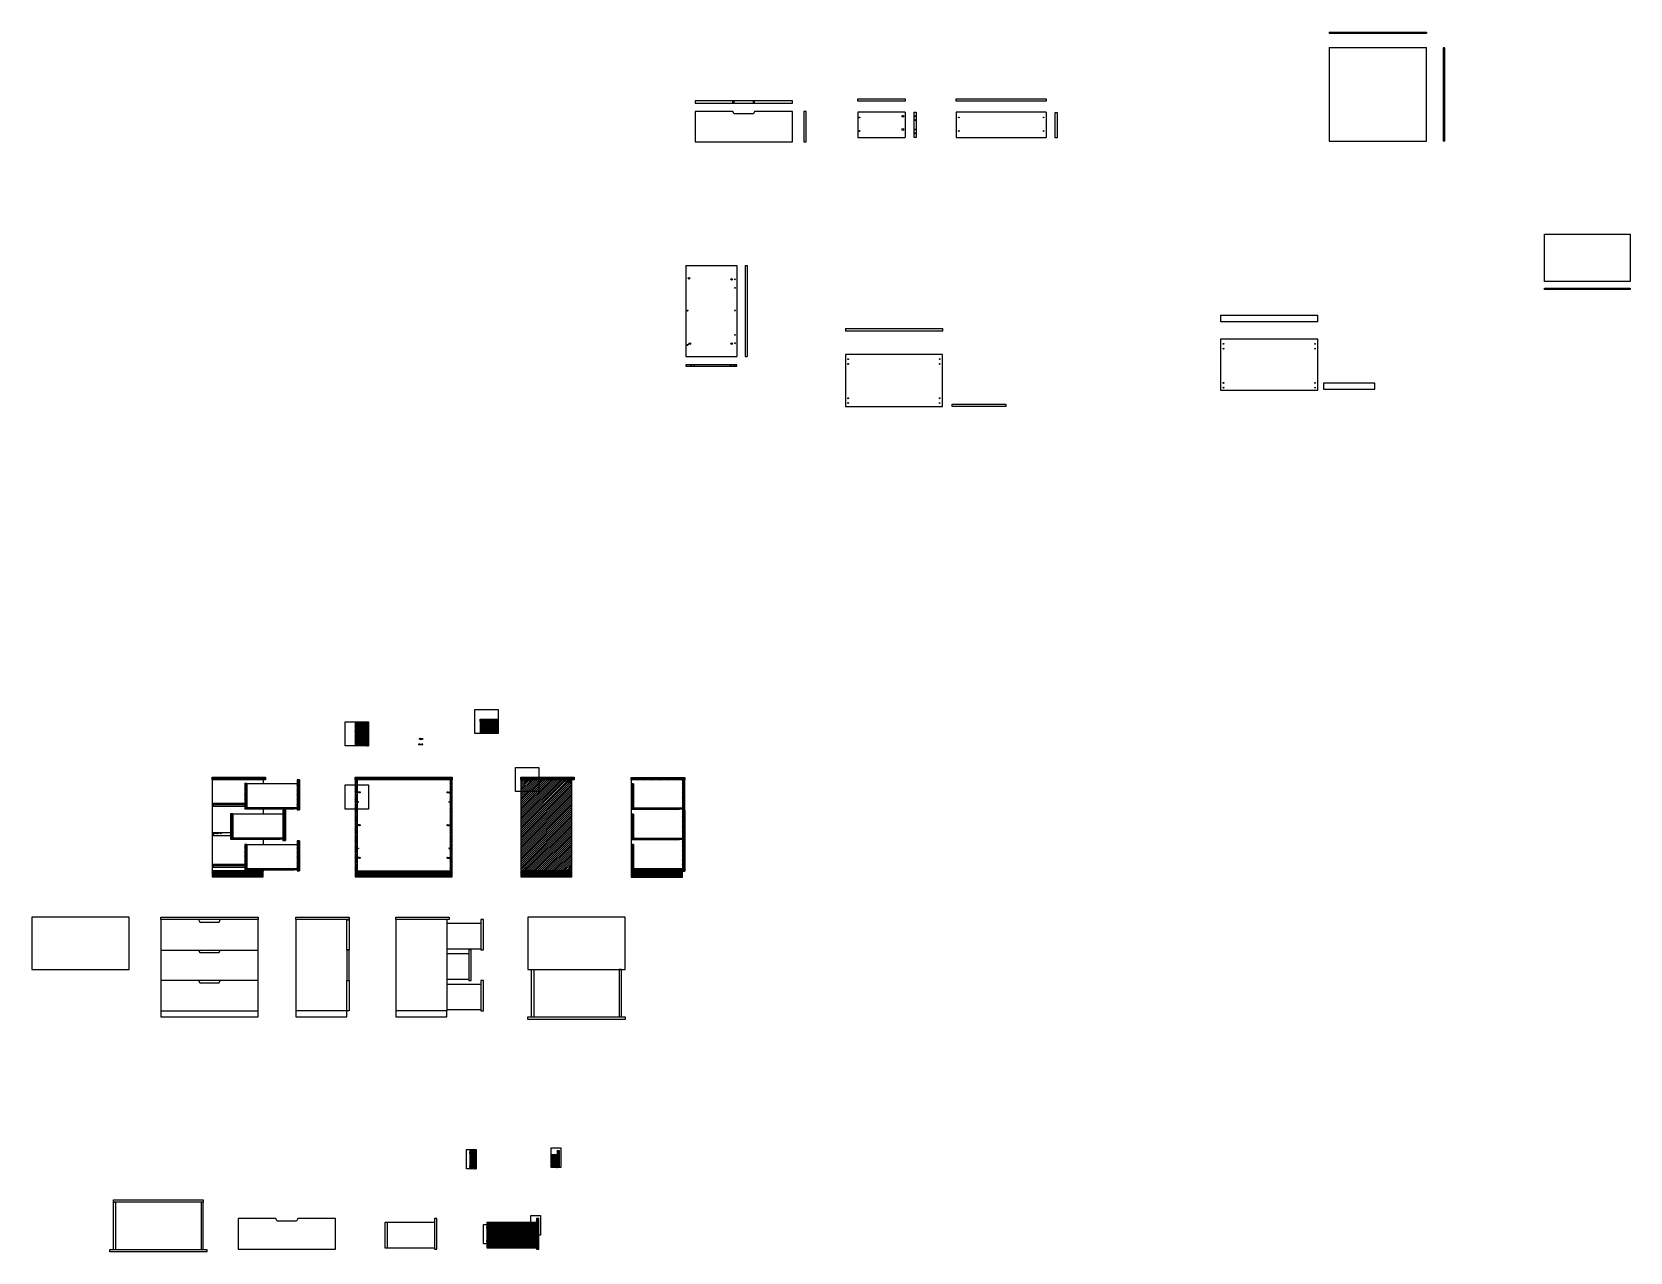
# Model space of a CAD drawing. Header units: inches. Extents: x -100 to 1215, y -98 to 906.
import ezdxf

# ---------------------------------------------------------------- set-up
doc = ezdxf.new("R2010")
doc.units = ezdxf.units.IN
doc.header["$MEASUREMENT"] = 0
doc.layers.get('0').update_dxf_attribs({"color": 11})
for name, color, linetype in [('Dettagli', 141, 'Continuous'), ('particolari', 30, 'Continuous'), ('Viti', 41, 'Continuous')]:
    doc.layers.add(name, color=color, linetype=linetype)

# ---------------------------------------------------------------- blocks, each defined once
blk = doc.blocks.new('vita no dettagli')
at = {"layer": 'Dettagli'}
for p, q in [((282.9, -68.3), (282.9, -66.8)), ((282.9, -68), (282.9, -67.2)), ((282.9, -67.2), (284.3, -67.2)), ((282.9, -67.3), (282.9, -68)), ((282.9, -68), (284.3, -68)), ((284.3, -67.2), (284.3, -68)), ((284.3, -67.2), (287.2, -67.2)), ((284.3, -68), (287.2, -68)), ((287.2, -68), (287.2, -67.2))]:
    blk.add_line(p, q, dxfattribs=at)
for centre, radius, start, end in [((284.2, -67.6), 1.48, 149.5824, 210.4176), ((286.8, -67.6), 0.472, 320.5755, 39.4245)]:
    blk.add_arc(centre, radius, start, end, dxfattribs=at)
blk = doc.blocks.new('vita dettagli')
at = {"layer": 'Viti'}
for p, q in [((283, -66.3), (283, -64.8)), ((283, -65.9), (283, -65.1)), ((283, -65.1), (284.4, -65.1)), ((283, -65.2), (283, -65.9)), ((283, -65.9), (284.4, -65.9)), ((284.4, -65.1), (284.4, -65.9)), ((284.4, -65.4), (287.3, -65.4)), ((284.4, -65.5), (287.3, -65.5)), ((284.4, -65.7), (287.3, -65.7)), ((287.3, -65.9), (287.3, -65.1))]:
    blk.add_line(p, q, dxfattribs=at)
for points in [[(284.4, -65.4), (284.4, -65.4), (284.4, -65.1), (284.4, -65.1)], [(284.4, -65.7), (284.4, -65.7), (284.4, -65.9), (284.4, -65.9)], [(284.6, -65.4), (284.5, -65.4), (284.5, -65.1), (284.6, -65.1)], [(284.6, -65.7), (284.5, -65.7), (284.5, -65.9), (284.6, -65.9)], [(284.7, -65.4), (284.7, -65.4), (284.7, -65.1), (284.7, -65.1)], [(284.7, -65.7), (284.7, -65.7), (284.7, -65.9), (284.7, -65.9)], [(284.9, -65.4), (284.8, -65.4), (284.8, -65.1), (284.9, -65.1)], [(284.9, -65.7), (284.8, -65.7), (284.8, -65.9), (284.9, -65.9)], [(285, -65.4), (285, -65.4), (285, -65.1), (285, -65.1)], [(285, -65.7), (285, -65.7), (285, -65.9), (285, -65.9)], [(285.2, -65.4), (285.1, -65.4), (285.1, -65.1), (285.2, -65.1)], [(285.2, -65.7), (285.1, -65.7), (285.1, -65.9), (285.2, -65.9)], [(285.3, -65.4), (285.3, -65.4), (285.3, -65.1), (285.3, -65.1)], [(285.3, -65.7), (285.3, -65.7), (285.3, -65.9), (285.3, -65.9)], [(285.5, -65.4), (285.4, -65.4), (285.4, -65.1), (285.5, -65.1)], [(285.5, -65.7), (285.4, -65.7), (285.4, -65.9), (285.5, -65.9)], [(285.6, -65.4), (285.6, -65.4), (285.6, -65.1), (285.6, -65.1)], [(285.6, -65.7), (285.6, -65.7), (285.6, -65.9), (285.6, -65.9)], [(285.7, -65.4), (285.8, -65.4), (285.8, -65.1), (285.7, -65.1)], [(285.7, -65.7), (285.8, -65.7), (285.8, -65.9), (285.7, -65.9)], [(285.9, -65.4), (285.9, -65.4), (285.9, -65.1), (285.9, -65.1)], [(285.9, -65.7), (285.9, -65.7), (285.9, -65.9), (285.9, -65.9)], [(286, -65.4), (286.1, -65.4), (286.1, -65.1), (286, -65.1)], [(286, -65.7), (286.1, -65.7), (286.1, -65.9), (286, -65.9)], [(286.2, -65.4), (286.2, -65.4), (286.2, -65.1), (286.2, -65.1)], [(286.2, -65.7), (286.2, -65.7), (286.2, -65.9), (286.2, -65.9)], [(286.3, -65.4), (286.4, -65.4), (286.4, -65.1), (286.3, -65.1)], [(286.3, -65.7), (286.4, -65.7), (286.4, -65.9), (286.3, -65.9)], [(286.5, -65.4), (286.5, -65.4), (286.5, -65.1), (286.5, -65.1)], [(286.5, -65.7), (286.5, -65.7), (286.5, -65.9), (286.5, -65.9)], [(286.6, -65.4), (286.7, -65.4), (286.7, -65.1), (286.6, -65.1)], [(286.6, -65.7), (286.7, -65.7), (286.7, -65.9), (286.6, -65.9)], [(286.8, -65.4), (286.8, -65.4), (286.8, -65.1), (286.8, -65.1)], [(286.8, -65.7), (286.8, -65.7), (286.8, -65.9), (286.8, -65.9)], [(286.9, -65.4), (287, -65.4), (287, -65.1), (286.9, -65.1)], [(286.9, -65.7), (287, -65.7), (287, -65.9), (286.9, -65.9)], [(287.1, -65.4), (287.1, -65.4), (287.1, -65.1), (287.1, -65.1)], [(287.1, -65.7), (287.1, -65.7), (287.1, -65.9), (287.1, -65.9)], [(287.2, -65.4), (287.3, -65.4), (287.3, -65.1), (287.2, -65.1)], [(287.2, -65.7), (287.3, -65.7), (287.3, -65.9), (287.2, -65.9)]]:
    blk.add_lwpolyline(points, close=True, dxfattribs=at)
for centre, radius, start, end in [((284.3, -65.5), 1.48, 149.5824, 210.4176), ((286.9, -65.5), 0.472, 320.5755, 39.4245)]:
    blk.add_arc(centre, radius, start, end, dxfattribs=at)
blk = doc.blocks.new('101356 dettaglio')
for p, q in [((773.8, 823.1), (773.8, 826.2)), ((773.9, 823.1), (773.9, 826.2)), ((774, 823.1), (774, 826.2))]:
    blk.add_line(p, q)
for points in [[(773.7, 826.3, -0.156305), (773.7, 826.3), (773.7, 826.4, -0.251337), (773.8, 826.4), (774, 826.4, -0.250678), (774.1, 826.4), (774.2, 826.3, -0.146167), (774.2, 826.3)], [(773.7, 823, 0.149793), (773.7, 823), (773.7, 822.9, 0.251337), (773.8, 822.9), (774, 822.9, 0.250678), (774.1, 822.9), (774.2, 823, 0.152471), (774.2, 823)]]:
    blk.add_lwpolyline(points, format="xyb")
for points in [[(773.7, 823), (773.7, 826.3)], [(773.7, 826.3), (774.2, 826.3)], [(774.2, 823), (773.7, 823)], [(774.2, 826.3), (774.2, 823)]]:
    blk.add_lwpolyline(points)
blk = doc.blocks.new('101356 no dettaglio')
at = {"layer": 'Dettagli'}
for points in [[(772.9, 826.1, -0.156305), (772.9, 826.2), (773, 826.2, -0.251337), (773.1, 826.3), (773.3, 826.3, -0.250678), (773.4, 826.2), (773.4, 826.2, -0.146167), (773.4, 826.1)], [(772.9, 823, 0.149793), (772.9, 823), (773, 822.9, 0.251337), (773.1, 822.9), (773.3, 822.9, 0.250678), (773.4, 822.9), (773.4, 823, 0.152471), (773.4, 823)]]:
    blk.add_lwpolyline(points, format="xyb", dxfattribs=at)
for points in [[(772.9, 826.2), (773.4, 826.2)], [(772.9, 823), (772.9, 826.1)], [(773.4, 823), (772.9, 823)], [(773.4, 826.1), (773.4, 823)]]:
    blk.add_lwpolyline(points, dxfattribs=at)
blk = doc.blocks.new('101345')
for p, q in [((40.1, 264.9), (40.1, 264.6)), ((40.2, 265), (40.3, 265.1)), ((40.2, 264.5), (40.3, 264.5)), ((40.3, 265.1), (41.6, 265.1)), ((40.3, 264.5), (40.3, 265.1)), ((40.3, 264.5), (41.6, 264.5)), ((40.4, 264.9), (41.6, 264.9)), ((40.4, 264.8), (41.6, 264.8)), ((40.4, 264.7), (41.6, 264.7)), ((40.4, 264.6), (41.6, 264.6)), ((43, 265.1), (41.6, 265.1)), ((42.9, 264.9), (41.6, 264.9)), ((42.9, 264.8), (41.6, 264.8)), ((42.9, 264.7), (41.6, 264.7)), ((42.9, 264.6), (41.6, 264.6)), ((43, 264.5), (41.6, 264.5)), ((43, 264.5), (43, 265.1)), ((43.1, 265), (43, 265.1)), ((43.1, 264.5), (43, 264.5)), ((43.1, 264.9), (43.1, 264.6))]:
    blk.add_line(p, q)
for centre, radius, start, end in [((40.2, 264.9), 0.1, 123.5668, 180), ((40.2, 264.6), 0.1, 180, 236.2912), ((40.3, 265), 0.05, 90, 123.5668), ((40.3, 264.5), 0.05, 236.2912, 270), ((43, 265), 0.05, 56.4332, 90), ((43, 264.5), 0.05, 270, 303.7088), ((43, 264.9), 0.1, 0, 56.4332), ((43, 264.6), 0.1, 303.7088, 0)]:
    blk.add_arc(centre, radius, start, end)

msp = doc.modelspace()

# ---------------------------------------------------------------- hatches: boundary and pattern name
h = msp.add_hatch()
h.set_pattern_fill('ANSI31', color=61, scale=5)
h.paths.add_polyline_path([(167.9, 338.5), (166.1, 338.5), (166.1, 318.6), (167.9, 318.6), (167.9, 324.2), (167.1, 324.2), (167.1, 324.2), (167, 324.3, -0.250678), (167, 324.3), (167, 324.5, -0.251337), (167, 324.6), (167.1, 324.6), (167.9, 324.6), (167.9, 332.3), (167.2, 332.3), (167.2, 332.4), (167.9, 332.4), (167.9, 332.6)])
h = msp.add_hatch()
h.set_pattern_fill('ANSI31', color=61, scale=3)
h.paths.add_polyline_path([(177.1, 338.5), (167.9, 338.5), (167.9, 332.6), (169.5, 332.6, -0.77822), (170.4, 332.3, -0.77822), (169.5, 332.1), (167.9, 332.1), (167.9, 324.6), (168.8, 324.6), (168.8, 324.6, -0.251337), (168.9, 324.5), (168.9, 324.3, -0.250678), (168.8, 324.3), (168.8, 324.2), (167.9, 324.2), (167.9, 318.6), (177.1, 318.6)])
h = msp.add_hatch()
h.set_pattern_fill('ANSI31', color=61, scale=6.5)
h.paths.add_polyline_path([(283.9, 340.6), (269.1, 340.6), (269.1, 338.6), (273.1, 338.6), (273.1, 339.3), (273.2, 339.3), (273.2, 338.6), (273.4, 338.6), (275.9, 338.6), (275.9, 339.4), (275.9, 339.5, -0.250678), (276, 339.5), (276.1, 339.5, -0.251337), (276.2, 339.5), (276.2, 339.4), (276.2, 338.6), (283.9, 338.6)])
h = msp.add_hatch()
h.set_pattern_fill('ANSI31', color=61, scale=3)
h.paths.add_polyline_path([(283.9, 338.6), (276.2, 338.6), (276.2, 337.7), (276.2, 337.7, -0.251337), (276.1, 337.6), (276, 337.6, -0.250678), (275.9, 337.7), (275.9, 337.7), (275.9, 338.6), (273.4, 338.6), (273.4, 337, -0.275273), (273.6, 336.6, -1), (272.7, 336.6, -0.275273), (272.9, 337), (272.9, 338.6), (269.1, 338.6), (269.1, 328.8), (283.9, 328.8)])
h = msp.add_hatch()
h.set_pattern_fill('ANSI31', color=61, scale=6.5)
h.paths.add_polyline_path([(48.5, 292.8), (48.5, 290.8), (92.5, 290.8), (92.5, 292.8)])
h.paths.add_polyline_path([(90.5, 210.8), (90.5, 215.8), (48.5, 215.8), (48.5, 210.8)])
h = msp.add_hatch()
h.set_pattern_fill('ANSI31', color=61, scale=5)
h.paths.add_polyline_path([(118.5, 268), (77.2, 268), (77.2, 266.9), (116.2, 266.9), (118.5, 266.9)])
h.paths.add_polyline_path([(120.5, 290.7), (118.5, 290.7), (118.5, 265.9), (120.5, 265.9)])
h = msp.add_hatch()
h.set_pattern_fill('ANSI31', color=61, scale=6.5)
h.paths.add_polyline_path([(246.1, 290.8), (246.1, 292.8), (166.1, 292.8), (166.1, 290.8)])
h.paths.add_polyline_path([(246.1, 210.8), (246.1, 215.8), (166.1, 215.8), (166.1, 210.8)])
h = msp.add_hatch()
h.set_pattern_fill('ANSI31', color=61, scale=9)
h.paths.add_polyline_path([(167.9, 253.4), (167.2, 253.4), (167.2, 253.5), (167.9, 253.5), (167.9, 253.6), (167.9, 266.6), (166.1, 266.6), (166.1, 215.8), (167.9, 215.8), (167.9, 226.4), (167.2, 226.4), (167.2, 226.5), (167.9, 226.5), (167.9, 226.7), (167.9, 234.1), (167.1, 234.1, -0.414214), (167, 234.2), (167, 234.4), (167.1, 234.5), (167.9, 234.5)])
h.paths.add_polyline_path([(167.9, 272.2), (167.1, 272.2, -0.414214), (167, 272.3), (167, 272.5), (167.1, 272.6), (167.9, 272.6), (167.9, 280.3), (167.2, 280.3), (167.2, 280.5), (167.9, 280.5), (167.9, 280.6), (167.9, 286.5), (166.1, 286.5), (166.1, 266.6), (167.9, 266.6)])
h.paths.add_polyline_path([(167.9, 290.8), (166.1, 290.8), (166.1, 286.5), (167.9, 286.5)])
h = msp.add_hatch()
h.set_pattern_fill('ANSI31', color=61, scale=9)
h.paths.add_polyline_path([(246.1, 290.8), (244.3, 290.8), (244.3, 280.5), (245.1, 280.5), (245.1, 280.3), (244.3, 280.3), (244.3, 280.2), (244.3, 272.6), (245.2, 272.6, -0.414214), (245.3, 272.5), (245.3, 272.3), (245.2, 272.2), (244.3, 272.2), (244.3, 253.5), (245.1, 253.5), (245.1, 253.4), (244.3, 253.4), (244.3, 253.2), (244.3, 234.5), (245.2, 234.5, -0.414214), (245.3, 234.4), (245.3, 234.2), (245.2, 234.1), (244.3, 234.1), (244.3, 226.5), (245.1, 226.5), (245.1, 226.4), (244.3, 226.4), (244.3, 226.2), (244.3, 215.8), (246.1, 215.8)])
h = msp.add_hatch()
h.set_pattern_fill('ANSI31', color=61, scale=6.5)
h.paths.add_polyline_path([(339.4, 215.8), (338.4, 215.8), (309.6, 215.8), (309.6, 215, -0.414214), (309.5, 214.9), (309.3, 214.9), (309.2, 215), (309.2, 215.8), (308.2, 215.8), (306.6, 215.8), (306.6, 215.1), (306.5, 215.1), (306.5, 215.8), (306.3, 215.8), (302.5, 215.8), (302.5, 210.8), (344.5, 210.8), (344.5, 215.8), (342.6, 215.8), (342.6, 215.1), (342.4, 215.1), (342.4, 215.8), (342.3, 215.8), (339.8, 215.8), (339.8, 215, -0.414214), (339.7, 214.9), (339.5, 214.9), (339.4, 215)])
h.paths.add_polyline_path([(346.5, 292.8), (317.2, 292.8), (317.2, 290.8), (339.4, 290.8), (339.4, 291.7), (339.5, 291.8), (339.7, 291.8), (339.8, 291.7), (339.8, 290.8), (342.4, 290.8), (342.4, 291.6), (342.6, 291.6), (342.6, 290.8), (342.7, 290.8), (346.5, 290.8)])
h.paths.add_polyline_path([(317.2, 292.8), (302.5, 292.8), (302.5, 290.8), (306.5, 290.8), (306.5, 291.6), (306.6, 291.6), (306.6, 290.8), (306.7, 290.8), (309.2, 290.8), (309.2, 291.7), (309.3, 291.8), (309.6, 291.8), (309.6, 291.7), (309.6, 290.8), (317.2, 290.8)])
h = msp.add_hatch()
h.set_pattern_fill('ANSI31', color=61, scale=9)
h.paths.add_polyline_path([(344.5, 290.8), (342.7, 290.8), (342.7, 289.2, -0.275273), (343, 288.8, -1), (342, 288.8, -0.275273), (342.3, 289.2), (342.3, 290.8), (339.8, 290.8), (339.8, 290), (339.7, 289.9), (339.5, 289.9), (339.4, 290), (339.4, 290.8), (317.2, 290.8), (317.2, 281), (302.5, 281), (302.5, 215.8), (306.3, 215.8), (306.3, 217.4, -0.275273), (306.1, 217.9, -1), (307, 217.9, -0.275273), (306.7, 217.4), (306.7, 215.8), (308.2, 215.8), (309.2, 215.8), (309.2, 216.7), (309.3, 216.8), (309.6, 216.8), (309.6, 216.7), (309.6, 215.8), (338.4, 215.8), (339.4, 215.8), (339.4, 216.7), (339.5, 216.8), (339.7, 216.8), (339.8, 216.7), (339.8, 215.8), (342.3, 215.8), (342.3, 217.4, -0.275273), (342, 217.9, -1), (343, 217.9, -0.275273), (342.7, 217.4), (342.7, 215.8), (344.5, 215.8)])
h.paths.add_polyline_path([(317.2, 290.8), (309.6, 290.8), (309.6, 290), (309.6, 289.9), (309.3, 289.9), (309.2, 290), (309.2, 290.8), (306.7, 290.8), (306.7, 289.2, -0.275273), (307, 288.8, -1), (306.1, 288.8, -0.275273), (306.3, 289.2), (306.3, 290.8), (302.5, 290.8), (302.5, 281), (317.2, 281)], flags=17)
h = msp.add_hatch()
h.set_pattern_fill('ANSI31', color=61, scale=6.5)
h.paths.add_polyline_path([(393.4, 292.6), (393.4, 290.6), (437.4, 290.6), (437.4, 292.6)])
h.paths.add_polyline_path([(435.4, 210.6), (435.4, 215.6), (393.4, 215.6), (393.4, 210.6)])
h = msp.add_hatch()
h.set_pattern_fill('ANSI31', color=61, scale=5)
h.paths.add_polyline_path([(435.4, 267.8), (395.2, 267.8), (395.2, 266.7), (433.1, 266.7), (435.4, 266.7)])
h.paths.add_polyline_path([(437.4, 290.5), (435.4, 290.5), (435.4, 265.7), (437.4, 265.7)])
h = msp.add_hatch()
h.set_pattern_fill('ANSI31', color=61, scale=5)
h.paths.add_polyline_path([(77.2, 287.7), (75.4, 287.7), (75.4, 266.9), (77.2, 266.9)])
h = msp.add_hatch()
h.set_pattern_fill('ANSI31', color=61, scale=5)
h.paths.add_polyline_path([(395.2, 287.5), (393.4, 287.5), (393.4, 266.7), (395.2, 266.7)])
h = msp.add_hatch()
h.set_pattern_fill('ANSI31', color=61, scale=5)
h.paths.add_polyline_path([(65.5, 243), (65.5, 241.9), (104.5, 241.9), (106.8, 241.9), (106.8, 243)])
h.paths.add_polyline_path([(108.8, 265.7), (106.8, 265.7), (106.8, 240.9), (108.8, 240.9)])
h = msp.add_hatch()
h.set_pattern_fill('ANSI31', color=61, scale=5)
h.paths.add_polyline_path([(395.2, 242.7), (395.2, 241.7), (433.1, 241.7), (435.4, 241.7), (435.4, 242.7)])
h.paths.add_polyline_path([(437.4, 265.5), (435.4, 265.5), (435.4, 240.7), (437.4, 240.7)])
h = msp.add_hatch()
h.set_pattern_fill('ANSI31', color=61, scale=5)
h.paths.add_polyline_path([(65.5, 262.7), (63.7, 262.7), (63.7, 241.9), (65.5, 241.9)])
h = msp.add_hatch()
h.set_pattern_fill('ANSI31', color=61, scale=5)
h.paths.add_polyline_path([(395.2, 262.5), (393.4, 262.5), (393.4, 241.7), (395.2, 241.7)])
h = msp.add_hatch()
h.set_pattern_fill('ANSI31', color=61, scale=5)
h.paths.add_polyline_path([(77.2, 237.6), (75.4, 237.6), (75.4, 216.8), (77.2, 216.8)])
h = msp.add_hatch()
h.set_pattern_fill('ANSI31', color=61, scale=5)
h.paths.add_polyline_path([(118.5, 217.9), (77.2, 217.9), (77.2, 216.8), (116.2, 216.8), (118.5, 216.8)])
h.paths.add_polyline_path([(120.5, 240.6), (118.5, 240.6), (118.5, 215.8), (120.5, 215.8)])
h = msp.add_hatch()
h.set_pattern_fill('ANSI31', color=61, scale=5)
h.paths.add_polyline_path([(395.2, 237.4), (393.4, 237.4), (393.4, 216.6), (395.2, 216.6)])
h = msp.add_hatch()
h.set_pattern_fill('ANSI31', color=61, scale=5)
h.paths.add_polyline_path([(435.4, 217.7), (395.2, 217.7), (395.2, 216.6), (433.1, 216.6), (435.4, 216.6)])
h.paths.add_polyline_path([(437.4, 240.4), (435.4, 240.4), (435.4, 215.6), (437.4, 215.6)])
h = msp.add_hatch()
h.set_pattern_fill('ANSI31', color=61, scale=5.5)
h.paths.add_polyline_path([(262.4, -16.2), (262.4, -16.2), (262.4, -16.1), (262.3, -16.1), (262.3, -16.2), (262.2, -16.2), (262.2, -16.1), (262.2, -16.1), (262.2, -16.2), (262.1, -16.2), (262.1, -16.1), (262.1, -16.1), (262.1, -16.2), (262, -16.2), (262, -16.1), (262, -16.1), (262, -16.2), (261.9, -16.2), (261.9, -16.1), (261.8, -16.1), (261.8, -16.2), (261.8, -16.2), (261.8, -16.1), (261.7, -16.1), (261.7, -16.2), (261.7, -16.2), (261.7, -16.1), (261.6, -16.1), (261.6, -16.2), (261.6, -16.2), (260.6, -16.2), (260.6, -26.9), (261.6, -26.9), (261.6, -26.9), (261.6, -27), (261.7, -27), (261.7, -26.9), (261.7, -26.9), (261.7, -27), (261.8, -27), (261.8, -26.9), (261.8, -26.9), (261.8, -27), (261.9, -27), (261.9, -26.9), (262, -26.9), (262, -27), (262, -27), (262, -26.9), (262.1, -26.9), (262.1, -27), (262.1, -27), (262.1, -26.9), (262.2, -26.9), (262.2, -27), (262.2, -27), (262.2, -26.9), (262.3, -26.9), (262.3, -27), (262.4, -27), (262.4, -26.9), (262.4, -26.9)])
h.paths.add_polyline_path([(262.4, -27.4), (262.4, -27.4), (262.4, -27.3), (262.3, -27.3), (262.3, -27.4), (262.2, -27.4), (262.2, -27.3), (262.2, -27.3), (262.2, -27.4), (262.1, -27.4), (262.1, -27.3), (262.1, -27.3), (262.1, -27.4), (262, -27.4), (262, -27.3), (262, -27.3), (262, -27.4), (261.9, -27.4), (261.9, -27.3), (261.8, -27.3), (261.8, -27.4), (261.8, -27.4), (261.8, -27.3), (261.7, -27.3), (261.7, -27.4), (261.7, -27.4), (261.7, -27.3), (261.6, -27.3), (261.6, -27.4), (261.6, -27.4), (260.6, -27.4), (260.6, -29.3), (262.4, -29.3)])
h.paths.add_polyline_path([(262.4, -13.2), (260.6, -13.2), (260.6, -15.7), (261.6, -15.7), (261.6, -15.7), (261.6, -15.9), (261.7, -15.9), (261.7, -15.7), (261.7, -15.7), (261.7, -15.9), (261.8, -15.9), (261.8, -15.7), (261.8, -15.7), (261.8, -15.9), (261.9, -15.9), (261.9, -15.7), (262, -15.7), (262, -15.9), (262, -15.9), (262, -15.7), (262.1, -15.7), (262.1, -15.9), (262.1, -15.9), (262.1, -15.7), (262.2, -15.7), (262.2, -15.9), (262.2, -15.9), (262.2, -15.7), (262.3, -15.7), (262.3, -15.9), (262.4, -15.9), (262.4, -15.7)])
h = msp.add_hatch()
h.set_pattern_fill('ANSI31', color=61, scale=3)
h.paths.add_polyline_path([(265.7, -13.2), (262.4, -13.2), (262.4, -15.7), (262.4, -15.7), (262.4, -15.9), (262.5, -15.9), (262.5, -15.7), (262.5, -15.7), (262.5, -15.9), (262.6, -15.9), (262.6, -15.7), (262.6, -15.7), (262.6, -15.9), (262.7, -15.9), (262.7, -15.7), (262.7, -15.7), (262.7, -15.9), (262.8, -15.9), (262.8, -15.7), (262.8, -15.7), (262.8, -15.9), (262.9, -15.9), (262.9, -15.7), (262.9, -15.7), (262.9, -15.9), (263, -15.9), (263, -15.7), (263, -15.7), (263, -15.9), (263.1, -15.9), (263.1, -15.7), (263.2, -15.7), (263.2, -15.9), (263.2, -15.9), (263.2, -15.7), (263.3, -15.7), (263.3, -15.9), (263.3, -15.9), (263.3, -15.7), (263.4, -15.7), (263.4, -15.9), (263.4, -15.9), (263.4, -15.7), (263.5, -15.7), (263.5, -15.9), (263.6, -15.9), (263.6, -15.7), (263.6, -15.7), (263.6, -15.9), (263.7, -15.9), (263.7, -15.7), (263.7, -15.7), (263.7, -15.7, -0.358293), (263.7, -16.2), (263.7, -16.2), (263.7, -16.2), (263.7, -16.1), (263.6, -16.1), (263.6, -16.2), (263.6, -16.2), (263.6, -16.1), (263.5, -16.1), (263.5, -16.2), (263.4, -16.2), (263.4, -16.1), (263.4, -16.1), (263.4, -16.2), (263.3, -16.2), (263.3, -16.1), (263.3, -16.1), (263.3, -16.2), (263.2, -16.2), (263.2, -16.1), (263.2, -16.1), (263.2, -16.2), (263.1, -16.2), (263.1, -16.1), (263, -16.1), (263, -16.2), (263, -16.2), (263, -16.1), (262.9, -16.1), (262.9, -16.2), (262.9, -16.2), (262.9, -16.1), (262.8, -16.1), (262.8, -16.2), (262.8, -16.2), (262.8, -16.1), (262.7, -16.1), (262.7, -16.2), (262.7, -16.2), (262.7, -16.1), (262.6, -16.1), (262.6, -16.2), (262.6, -16.2), (262.6, -16.1), (262.5, -16.1), (262.5, -16.2), (262.5, -16.2), (262.5, -16.1), (262.4, -16.1), (262.4, -16.2), (262.4, -26.9), (262.4, -26.9), (262.4, -27), (262.5, -27), (262.5, -26.9), (262.5, -26.9), (262.5, -27), (262.6, -27), (262.6, -26.9), (262.6, -26.9), (262.6, -27), (262.7, -27), (262.7, -26.9), (262.7, -26.9), (262.7, -27), (262.8, -27), (262.8, -26.9), (262.8, -26.9), (262.8, -27), (262.9, -27), (262.9, -26.9), (262.9, -26.9), (262.9, -27), (263, -27), (263, -26.9), (263, -26.9), (263, -27), (263.1, -27), (263.1, -26.9), (263.2, -26.9), (263.2, -27), (263.2, -27), (263.2, -26.9), (263.3, -26.9), (263.3, -27), (263.3, -27), (263.3, -26.9), (263.4, -26.9), (263.4, -27), (263.4, -27), (263.4, -26.9), (263.5, -26.9), (263.5, -27), (263.6, -27), (263.6, -26.9), (263.6, -26.9), (263.6, -27), (263.7, -27), (263.7, -26.9), (263.7, -26.9), (263.7, -26.9, -0.358293), (263.7, -27.4), (263.7, -27.4), (263.7, -27.4), (263.7, -27.3), (263.6, -27.3), (263.6, -27.4), (263.6, -27.4), (263.6, -27.3), (263.5, -27.3), (263.5, -27.4), (263.4, -27.4), (263.4, -27.3), (263.4, -27.3), (263.4, -27.4), (263.3, -27.4), (263.3, -27.3), (263.3, -27.3), (263.3, -27.4), (263.2, -27.4), (263.2, -27.3), (263.2, -27.3), (263.2, -27.4), (263.1, -27.4), (263.1, -27.3), (263, -27.3), (263, -27.4), (263, -27.4), (263, -27.3), (262.9, -27.3), (262.9, -27.4), (262.9, -27.4), (262.9, -27.3), (262.8, -27.3), (262.8, -27.4), (262.8, -27.4), (262.8, -27.3), (262.7, -27.3), (262.7, -27.4), (262.7, -27.4), (262.7, -27.3), (262.6, -27.3), (262.6, -27.4), (262.6, -27.4), (262.6, -27.3), (262.5, -27.3), (262.5, -27.4), (262.5, -27.4), (262.5, -27.3), (262.4, -27.3), (262.4, -27.4), (262.4, -29.3), (265.7, -29.3)])
h = msp.add_hatch()
h.set_pattern_fill('ANSI31', color=61, scale=4.5)
h.set_pattern_definition([(45, (-0.007, 0), (-0.3977476, 0.3977476), [])])
h.paths.add_polyline_path([(330.7, -20.3), (332.3, -20.3), (332.3, -17.7), (327.6, -17.7), (327.6, -28.1), (332.3, -28.1), (332.3, -22.5), (330.8, -22.5, -0.151275), (330.7, -22.5), (330.7, -22.5, -0.250678), (330.7, -22.4), (330.7, -22.2, -0.251337), (330.7, -22.2), (330.7, -22.2, -0.148529), (330.8, -22.2), (332.3, -22.2), (332.3, -20.7), (330.7, -20.7, -0.77822), (329.8, -20.5, -0.77822)])
h = msp.add_hatch()
h.set_pattern_fill('ANSI31', color=61, scale=6.5)
edge = h.paths.add_edge_path()
edge.add_line((334.3, -14.5), (332.3, -14.5))
edge.add_line((332.3, -14.5), (332.3, -20.3))
edge.add_line((332.3, -20.3), (332.3, -20.3))
edge.add_line((332.3, -20.3), (332.3, -20.4))
edge.add_line((332.3, -20.4), (332.3, -20.4))
edge.add_line((332.3, -20.4), (332.3, -20.3))
edge.add_line((332.3, -20.3), (332.4, -20.4))
edge.add_line((332.4, -20.4), (332.5, -20.4))
edge.add_line((332.5, -20.4), (332.5, -20.3))
edge.add_line((332.5, -20.3), (332.5, -20.4))
edge.add_line((332.5, -20.4), (332.6, -20.4))
edge.add_line((332.6, -20.4), (332.6, -20.3))
edge.add_line((332.6, -20.3), (332.6, -20.4))
edge.add_line((332.6, -20.4), (332.7, -20.4))
edge.add_line((332.7, -20.4), (332.7, -20.3))
edge.add_line((332.7, -20.3), (332.8, -20.4))
edge.add_line((332.8, -20.4), (332.9, -20.4))
edge.add_line((332.9, -20.4), (332.9, -20.3))
edge.add_line((332.9, -20.3), (332.9, -20.4))
edge.add_line((332.9, -20.4), (333, -20.4))
edge.add_arc((332.8, -20.7), 0.341, 57.6719, 69.5121, ccw=False)
edge.add_line((333, -20.4), (333, -20.6))
edge.add_arc((332.8, -20.3), 0.341, 290.4878, 302.3288, ccw=False)
edge.add_line((333, -20.6), (332.9, -20.6))
edge.add_line((332.9, -20.6), (332.9, -20.7))
edge.add_line((332.9, -20.7), (332.9, -20.6))
edge.add_line((332.9, -20.6), (332.8, -20.6))
edge.add_line((332.8, -20.6), (332.8, -20.7))
edge.add_line((332.8, -20.7), (332.8, -20.6))
edge.add_line((332.8, -20.6), (332.7, -20.6))
edge.add_line((332.7, -20.6), (332.7, -20.7))
edge.add_line((332.7, -20.7), (332.6, -20.6))
edge.add_line((332.6, -20.6), (332.5, -20.6))
edge.add_line((332.5, -20.6), (332.5, -20.7))
edge.add_line((332.5, -20.7), (332.5, -20.6))
edge.add_line((332.5, -20.6), (332.4, -20.6))
edge.add_line((332.4, -20.6), (332.4, -20.7))
edge.add_line((332.4, -20.7), (332.4, -20.6))
edge.add_line((332.4, -20.6), (332.3, -20.6))
edge.add_line((332.3, -20.6), (332.3, -20.7))
edge.add_line((332.3, -20.7), (332.3, -22.2))
edge.add_line((332.3, -22.2), (333.1, -22.2))
edge.add_line((333.1, -22.2), (333.2, -22.2))
edge.add_arc((333.1, -22.2), 0.0601, 0, 56.4332, ccw=False)
edge.add_line((333.2, -22.2), (333.2, -22.4))
edge.add_arc((333.1, -22.4), 0.0601, -56.2912, 0, ccw=False)
edge.add_line((333.2, -22.5), (333.1, -22.5))
edge.add_line((333.1, -22.5), (333.1, -22.5))
edge.add_line((333.1, -22.5), (332.3, -22.5))
edge.add_line((332.3, -22.5), (332.3, -28.1))
edge.add_line((332.3, -28.1), (334.3, -28.1))
edge.add_line((334.3, -28.1), (334.3, -14.5))
h = msp.add_hatch()
h.set_pattern_fill('ANSI31', color=61, scale=6.5)
h.paths.add_polyline_path([(276.4, -77.9), (275.6, -77.9), (274.6, -77.9), (274.6, -88.5), (275.6, -88.5), (276.4, -88.5)])
h.paths.add_polyline_path([(276.4, -74.9), (274.6, -74.9), (274.6, -77.3), (275.6, -77.3), (276.4, -77.3)])
h.paths.add_polyline_path([(276.4, -73.4), (274.6, -73.4), (274.6, -74.9), (276.4, -74.9)])
h.paths.add_polyline_path([(276.4, -91), (274.6, -91), (274.6, -94.2), (276.4, -94.2)])
h.paths.add_polyline_path([(276.4, -91), (276.4, -89.1), (275.6, -89.1), (274.6, -89.1), (274.6, -91)])
h = msp.add_hatch()
h.set_pattern_fill('ANSI31', color=61, scale=5)
h.paths.add_polyline_path([(276.4, -73.4), (276.4, -74.9), (279.7, -74.9), (279.7, -91), (276.4, -91), (276.4, -94.2), (315.4, -94.2), (315.4, -89.6), (313.9, -89.6), (313.8, -89.6, -0.250678), (313.8, -89.5), (313.8, -89.4, -0.251337), (313.8, -89.3), (313.9, -89.3), (315.4, -89.3), (315.4, -87.9), (313.8, -87.9, -0.77822), (312.9, -87.6, -0.77822), (313.8, -87.4), (315.4, -87.4), (315.4, -83.8), (310.7, -83.8), (310.7, -73.4)])
h.paths.add_polyline_path([(310.7, -83.8), (315.4, -83.8), (315.4, -78.8), (313.9, -78.8), (313.8, -78.8, -0.250678), (313.8, -78.7), (313.8, -78.6, -0.251337), (313.8, -78.5), (313.9, -78.5), (315.4, -78.5), (315.4, -77), (313.8, -77, -0.77822), (312.9, -76.8, -0.77822), (313.8, -76.6), (315.4, -76.6), (315.4, -73.4), (310.7, -73.4)], flags=16)
h.paths.add_polyline_path([(279.7, -74.9), (276.4, -74.9), (276.4, -77.3), (277.7, -77.3), (277.7, -77.4, -0.358293), (277.7, -77.8), (277.7, -77.9), (276.4, -77.9), (276.4, -88.5), (277.7, -88.5), (277.7, -88.6, -0.358293), (277.7, -89), (277.7, -89.1), (276.4, -89.1), (276.4, -91), (279.7, -91)], flags=17)
h = msp.add_hatch()
h.set_pattern_fill('ANSI31', color=61, scale=7)
h.paths.add_polyline_path([(317.4, -70.2), (315.4, -70.2), (315.4, -76.8), (316.1, -76.8), (316.1, -76.9), (315.4, -76.9), (315.4, -77), (315.4, -78.5), (316.2, -78.5), (316.2, -78.5, -0.251337), (316.2, -78.6), (316.2, -78.7, -0.250678), (316.2, -78.8), (316.2, -78.8), (316.2, -78.8), (315.4, -78.8), (315.4, -83.8), (317.4, -83.8)])
h.paths.add_polyline_path([(317.4, -83.8), (315.4, -83.8), (315.4, -87.6), (316.1, -87.6), (316.1, -87.7), (315.4, -87.7), (315.4, -87.9), (315.4, -89.3), (316.2, -89.3), (316.2, -89.3, -0.251337), (316.2, -89.4), (316.2, -89.5, -0.250678), (316.2, -89.6), (316.2, -89.6), (316.2, -89.6), (315.4, -89.6), (315.4, -95.2), (317.4, -95.2)])

# ---------------------------------------------------------------- linework, layer by layer
for p, q in [((967.5, 892.9), (967.5, 815.9)), ((967.5, 892.9), (1047.5, 892.9)), ((1047.5, 815.9), (1047.5, 892.9)), ((477, 847.1), (477, 849.1)), ((477.9, 847.1), (477.9, 849.1)), ((493.9, 847.1), (493.9, 849.1)), ((494.9, 847.1), (494.9, 849.1)), ((618.7, 839.8), (579.7, 839.8)), ((579.7, 839.8), (579.7, 819)), ((618.7, 839.8), (618.7, 819)), ((734.7, 839.8), (660.7, 839.8)), ((660.7, 839.8), (660.7, 819)), ((734.7, 839.8), (734.7, 819)), ((579.7, 819), (618.7, 819)), ((660.7, 819), (734.7, 819)), ((967.5, 815.9), (1047.5, 815.9)), ((438.3, 713.8), (438.3, 638.8)), ((438.3, 713.8), (480.3, 713.8)), ((480.3, 713.8), (480.3, 638.8)), ((487, 713.8), (487, 638.8)), ((487, 713.8), (488.8, 713.8)), ((488.8, 713.8), (488.8, 638.8)), ((878.2, 672.7), (958.2, 672.7)), ((878.2, 672.7), (878.2, 667.7)), ((958.2, 667.7), (958.2, 672.7)), ((569.5, 661.8), (649.5, 661.8)), ((569.5, 661.8), (569.5, 659.8)), ((649.5, 659.8), (569.5, 659.8)), ((649.5, 661.8), (649.5, 659.8)), ((878.2, 667.7), (958.2, 667.7)), ((438.3, 638.8), (480.3, 638.8)), ((487, 638.8), (488.8, 638.8)), ((48.5, 290.8), (48.5, 215.8)), ((90.5, 290.8), (90.5, 287.7)), ((120.5, 290.7), (120.5, 265.9)), ((166.1, 290.8), (166.1, 292.8)), ((166.1, 292.8), (246.1, 292.8)), ((246.1, 290.8), (166.1, 290.8)), ((166.1, 290.8), (166.1, 215.8)), ((167.9, 290.8), (167.9, 272.6)), ((244.3, 290.8), (244.3, 272.6)), ((246.1, 292.8), (246.1, 290.8)), ((246.1, 215.8), (246.1, 290.8)), ((302.5, 290.8), (302.5, 215.8)), ((344.5, 215.8), (344.5, 290.8)), ((393.4, 292.6), (393.4, 210.6)), ((435.4, 290.6), (435.4, 267.8)), ((437.4, 265.7), (437.4, 290.5)), ((75.4, 287.7), (75.4, 266.9)), ((77.2, 287.7), (77.2, 266.9)), ((77.2, 287.7), (118.5, 287.7)), ((395.2, 287.5), (395.2, 266.7)), ((118.5, 266.9), (75.4, 266.9)), ((75.4, 266.9), (116.2, 266.9)), ((90.5, 266.9), (90.5, 262.7)), ((90.5, 265.9), (90.5, 265.8)), ((108.8, 265.7), (108.8, 240.9)), ((118.5, 265.9), (120.5, 265.9)), ((167.9, 272.2), (167.9, 234.5)), ((244.3, 272.2), (244.3, 234.5)), ((435.4, 266.7), (395.2, 266.7)), ((395.2, 266.7), (433.1, 266.7)), ((435.4, 266.6), (435.4, 242.7)), ((435.4, 265.7), (435.4, 265.6)), ((435.4, 265.7), (437.4, 265.7)), ((437.4, 265.5), (437.4, 240.7)), ((63.7, 262.7), (63.7, 241.9)), ((65.5, 262.7), (65.5, 241.9)), ((65.5, 262.7), (106.8, 262.7)), ((395.2, 262.5), (395.2, 241.7)), ((106.8, 241.9), (63.7, 241.9)), ((63.7, 241.9), (104.5, 241.9)), ((75.4, 237.6), (75.4, 216.8)), ((77.2, 237.6), (77.2, 216.8)), ((77.2, 237.6), (118.5, 237.6)), ((90.5, 241.9), (90.5, 237.6)), ((106.8, 240.9), (108.8, 240.9)), ((120.5, 240.6), (120.5, 215.8)), ((435.4, 241.7), (395.2, 241.7)), ((395.2, 241.7), (433.1, 241.7)), ((395.2, 237.4), (395.2, 216.6)), ((435.4, 241.6), (435.4, 217.7)), ((435.4, 240.7), (437.4, 240.7)), ((437.4, 240.4), (437.4, 215.6)), ((167.9, 234.1), (167.9, 215.8)), ((244.3, 234.1), (244.3, 215.8)), ((118.5, 216.8), (75.4, 216.8)), ((118.5, 216.8), (75.4, 216.8)), ((75.4, 216.8), (116.2, 216.8)), ((90.5, 215.8), (90.5, 216.8)), ((90.5, 215.8), (90.5, 215.7)), ((118.5, 215.8), (120.5, 215.8)), ((166.1, 215.8), (246.1, 215.8)), ((166.1, 215.8), (166.1, 210.8)), ((166.1, 210.8), (246.1, 210.8)), ((246.1, 210.8), (246.1, 215.8)), ((435.4, 216.6), (395.2, 216.6)), ((435.4, 216.6), (395.2, 216.6)), ((395.2, 216.6), (433.1, 216.6)), ((435.4, 215.6), (435.4, 216.6)), ((435.4, 215.6), (435.4, 215.5)), ((435.4, 215.6), (437.4, 215.6)), ((6.4, 175.7), (6.4, 177.7)), ((6.4, 177.7), (86.4, 177.7)), ((86.4, 175.7), (6.4, 175.7)), ((6.4, 175.7), (6.4, 100.7)), ((86.4, 177.7), (86.4, 175.7)), ((86.4, 100.7), (86.4, 175.7)), ((117.4, 175.7), (117.4, 100.7)), ((199.7, 175.7), (199.7, 100.7)), ((241.7, 175.7), (241.7, 175.6)), ((241.7, 175.7), (241.7, 100.7)), ((269.7, 172.6), (241.7, 172.6)), ((6.4, 150.7), (86.4, 150.7)), ((241.7, 151.8), (269.7, 151.8)), ((241.7, 150.8), (241.7, 150.7)), ((259.8, 147.6), (241.7, 147.6)), ((269.7, 150.8), (271.7, 150.8)), ((269.7, 150.8), (271.7, 150.8)), ((86.4, 125.7), (6.4, 125.7)), ((241.7, 126.8), (259.8, 126.8)), ((269.7, 122.5), (241.7, 122.5)), ((259.8, 125.8), (261.8, 125.8)), ((259.8, 125.8), (261.8, 125.8)), ((6.4, 100.7), (86.4, 100.7)), ((6.4, 100.7), (6.4, 95.7)), ((6.4, 95.7), (86.4, 95.7)), ((86.4, 95.7), (86.4, 100.7)), ((241.7, 101.7), (269.7, 101.7)), ((269.7, 100.7), (271.7, 100.7)), ((269.7, 100.7), (271.7, 100.7)), ((308.3, 93.7), (308.3, 95.7)), ((388.3, 93.7), (308.3, 93.7)), ((231.5, -73.4), (190.7, -73.4)), ((190.7, -73.4), (190.7, -94.2)), ((192.5, -73.4), (192.5, -94.2)), ((315.4, -73.4), (274.6, -73.4)), ((274.6, -73.4), (274.6, -94.2)), ((276.4, -73.4), (276.4, -77.3)), ((276.4, -77.9), (276.4, -88.5)), ((276.4, -89.1), (276.4, -94.2)), ((-35.7, -97.6), (-35.7, -95.6)), ((44.3, -97.6), (-35.7, -97.6)), ((190.7, -94.2), (231.5, -94.2)), ((231.5, -95.2), (233.5, -95.2)), ((274.6, -94.2), (315.4, -94.2)), ((315.4, -95.2), (317.4, -95.2))]:
    msp.add_line(p, q)
at = {"color": 200}
for p, q in [((166.1, 338.5), (166.1, 318.6)), ((167.9, 338.5), (167.9, 324.6)), ((269.1, 338.6), (269.1, 328.8)), ((167.9, 324.2), (167.9, 318.6)), ((260.6, -13.2), (260.6, -29.3)), ((262.4, -13.2), (262.4, -15.7)), ((262.4, -16.2), (262.4, -26.9)), ((332.3, -17.7), (327.6, -17.7)), ((262.4, -27.4), (262.4, -29.3))]:
    msp.add_line(p, q, dxfattribs=at)
for points in [[(967.5, 905.7), (1047.5, 905.7), (1047.5, 904.7)], [(967.5, 905.7), (967.5, 904.7), (1047.5, 904.7)], [(1062.3, 892.8), (1061.3, 892.8), (1061.3, 815.9)], [(1062.3, 892.8), (1062.3, 815.9), (1061.3, 815.9)], [(120.5, 290.7), (118.5, 290.7), (118.5, 265.9)], [(309.2, 290.8), (302.5, 290.8), (302.5, 292.8), (346.5, 292.8), (346.5, 290.8), (339.8, 290.8)], [(339.4, 290.8), (309.6, 290.8)], [(437.4, 290.5), (435.4, 290.5), (435.4, 265.7)], [(77.2, 287.7), (75.4, 287.7), (75.4, 266.9), (77.2, 266.9), (77.2, 287.7)], [(395.2, 287.5), (393.4, 287.5), (393.4, 266.7), (395.2, 266.7), (395.2, 287.5)], [(77.2, 268), (118.5, 268), (118.5, 266.9), (77.2, 266.9)], [(108.8, 265.7), (106.8, 265.7), (106.8, 240.9)], [(395.2, 267.8), (435.4, 267.8), (435.4, 266.7), (394.1, 266.7)], [(437.4, 265.5), (435.4, 265.5), (435.4, 240.7)], [(65.5, 262.7), (63.7, 262.7), (63.7, 241.9), (65.5, 241.9), (65.5, 262.7)], [(395.2, 262.5), (393.4, 262.5), (393.4, 241.7), (395.2, 241.7), (395.2, 262.5)], [(65.5, 243), (106.8, 243), (106.8, 241.9), (65.5, 241.9)], [(77.2, 237.6), (75.4, 237.6), (75.4, 216.8), (77.2, 216.8), (77.2, 237.6)], [(120.5, 240.6), (118.5, 240.6), (118.5, 215.8)], [(395.2, 237.4), (393.4, 237.4), (393.4, 216.6), (395.2, 216.6), (395.2, 237.4)], [(395.2, 242.7), (435.4, 242.7), (435.4, 241.7), (395.2, 241.7)], [(437.4, 240.4), (435.4, 240.4), (435.4, 215.6)], [(77.2, 217.9), (118.5, 217.9), (118.5, 216.8), (77.2, 216.8)], [(308.2, 215.8), (302.5, 215.8), (302.5, 210.8), (344.5, 210.8), (344.5, 215.8), (339.8, 215.8)], [(309.2, 215.8), (308.2, 215.8)], [(338.4, 215.8), (309.6, 215.8)], [(339.4, 215.8), (338.4, 215.8)], [(395.2, 217.7), (435.4, 217.7), (435.4, 216.6), (394.1, 216.6)], [(37.4, 175.7), (38.4, 173.7), (54.4, 173.7), (55.3, 175.7)], [(271.7, 150.8), (271.7, 175.8), (269.7, 175.8), (269.7, 150.8)], [(37.4, 150.7), (38.4, 148.7), (54.4, 148.7), (55.3, 150.7)], [(261.8, 125.8), (261.8, 150.8), (259.8, 150.8), (259.8, 125.8)], [(311.3, 95.7), (311.3, 134.7), (313.1, 134.7), (313.1, 95.7)], [(385.3, 95.7), (385.3, 134.7), (383.5, 134.7), (383.5, 95.7)], [(37.4, 125.7), (38.4, 123.7), (54.4, 123.7), (55.3, 125.7)], [(271.7, 100.7), (271.7, 125.7), (269.7, 125.7), (269.7, 100.7)], [(308.3, 95.7), (388.3, 95.7), (388.3, 93.7), (386.3, 93.7)], [(-32.7, -95.6), (-32.7, -56.6), (-30.9, -56.6), (-30.9, -95.6)], [(41.3, -95.6), (41.3, -56.6), (39.5, -56.6), (39.5, -95.6)], [(233.5, -95.2), (233.5, -70.2), (231.5, -70.2), (231.5, -95.2)], [(317.4, -95.2), (317.4, -70.2), (315.4, -70.2), (315.4, -78.5)], [(315.4, -78.8), (315.4, -89.3)], [(315.4, -89.6), (315.4, -95.2)], [(-35.7, -95.6), (44.3, -95.6), (44.3, -97.6), (42.3, -97.6)]]:
    msp.add_lwpolyline(points)
for points in [[(525.9, 849.1), (445.9, 849.1), (445.9, 847.1), (525.9, 847.1)], [(579.7, 850.7), (618.7, 850.7), (618.7, 848.9), (579.7, 848.9)], [(734.7, 848.9), (660.7, 848.9), (660.7, 850.7), (734.7, 850.7)], [(494.9, 840.4), (493.9, 838.4), (477.9, 838.4), (477, 840.4), (445.9, 840.4), (445.9, 815.4), (525.9, 815.4), (525.9, 840.4)], [(537.4, 815.4), (537.4, 840.4), (535.4, 840.4), (535.4, 815.4)], [(627.8, 819), (626, 819), (626, 839.8), (627.8, 839.8)], [(743.8, 818.6), (742, 818.6), (742, 839.4), (743.8, 839.4)], [(1215.1, 700.4), (1144.7, 700.4), (1144.7, 739.4), (1215.1, 739.4)], [(1144.7, 695), (1215.1, 695), (1215.1, 693.9), (1144.7, 693.9)], [(958.2, 653.2), (878.2, 653.2), (878.2, 611.2), (958.2, 611.2)], [(438.3, 630.9), (480.3, 630.9), (480.3, 632.1), (438.3, 632.1)], [(649.5, 640.6), (569.5, 640.6), (569.5, 597.6), (649.5, 597.6)], [(963, 617), (963, 612), (1005, 612), (1005, 617)], [(657.4, 597.6), (657.4, 599.6), (701.4, 599.6), (701.4, 597.6)], [(48.5, 290.8), (48.5, 292.8), (92.5, 292.8), (92.5, 290.8)], [(393.4, 290.6), (393.4, 292.6), (437.4, 292.6), (437.4, 290.6)], [(48.5, 215.8), (48.5, 210.8), (90.5, 210.8), (90.5, 215.8)], [(393.4, 215.6), (393.4, 210.6), (435.4, 210.6), (435.4, 215.6)], [(-19.7, 177.7), (-99.7, 177.7), (-99.7, 134.7), (-19.7, 134.7)], [(117.4, 175.7), (117.4, 177.7), (161.4, 177.7), (161.4, 175.7)], [(161.4, 150.8), (159.4, 150.8), (159.4, 150.7), (159.4, 175.7), (159.4, 175.6), (161.4, 175.6)], [(199.7, 175.7), (199.7, 177.7), (243.7, 177.7), (243.7, 175.7)], [(388.3, 177.7), (308.3, 177.7), (308.3, 134.7), (388.3, 134.7)], [(159.4, 150.7), (159.4, 125.7), (161.4, 125.7), (161.4, 100.7), (159.4, 100.7), (159.4, 125.7), (159.4, 125.8), (161.4, 125.8), (161.4, 150.7)], [(117.4, 100.7), (117.4, 95.7), (159.4, 95.7), (159.4, 100.7)], [(199.7, 100.7), (199.7, 95.7), (241.7, 95.7), (241.7, 100.7)], [(41.3, -56.6), (-32.7, -56.6), (-32.7, -54.8), (41.3, -54.8)], [(119, -70.2), (118, -72.2), (102, -72.2), (101.1, -70.2), (70, -70.2), (70, -95.2), (150, -95.2), (150, -70.2)]]:
    msp.add_lwpolyline(points, close=True)
for points in [[(275.9, 338.6), (269.1, 338.6), (269.1, 340.6), (283.9, 340.6)], [(283.9, 338.6), (276.2, 338.6)], [(334.3, -28.1), (334.3, -14.5), (332.3, -14.5), (332.3, -22.2)], [(332.3, -22.5), (332.3, -28.1)]]:
    msp.add_lwpolyline(points, dxfattribs=at)
at = {"layer": 'Dettagli'}
for p, q in [((167.1, 324.2), (167.1, 324.6)), ((219.4, 320.1), (221, 320.1)), ((219.4, 319.7), (221, 319.7)), ((221, 319.7), (221, 320.1)), ((221.8, 319.8), (221.8, 320)), ((306.7, 290.8), (306.3, 290.8)), ((306.3, 289.2), (306.3, 290.8)), ((306.6, 291.6), (306.5, 291.6)), ((306.7, 289.2), (306.7, 290.8)), ((309.6, 291.7), (309.2, 291.7)), ((309.6, 290), (309.2, 290)), ((339.4, 291.7), (339.8, 291.7)), ((339.4, 290), (339.8, 290)), ((342.3, 290.8), (342.7, 290.8)), ((342.3, 289.2), (342.3, 290.8)), ((342.4, 291.6), (342.6, 291.6)), ((342.7, 289.2), (342.7, 290.8)), ((167.2, 280.3), (167.2, 280.5)), ((167.9, 280.2), (167.9, 280.6)), ((169.5, 280.6), (167.9, 280.6)), ((169.5, 280.2), (167.9, 280.2)), ((242.7, 280.6), (244.3, 280.6)), ((242.7, 280.2), (244.3, 280.2)), ((244.3, 280.2), (244.3, 280.6)), ((245.1, 280.3), (245.1, 280.5)), ((167.1, 272.2), (167.1, 272.6)), ((168.8, 272.2), (168.8, 272.6)), ((243.5, 272.2), (243.5, 272.6)), ((245.2, 272.2), (245.2, 272.6)), ((167.2, 253.4), (167.2, 253.5)), ((167.9, 253.2), (167.9, 253.6)), ((169.5, 253.6), (167.9, 253.6)), ((169.5, 253.2), (167.9, 253.2)), ((242.7, 253.6), (244.3, 253.6)), ((242.7, 253.2), (244.3, 253.2)), ((244.3, 253.2), (244.3, 253.6)), ((245.1, 253.4), (245.1, 253.5)), ((167.1, 234.5), (167.1, 234.1)), ((167.2, 226.4), (167.2, 226.5)), ((167.9, 226.2), (167.9, 226.7)), ((169.5, 226.7), (167.9, 226.7)), ((169.5, 226.2), (167.9, 226.2)), ((168.8, 234.5), (168.8, 234.1)), ((242.7, 226.7), (244.3, 226.7)), ((242.7, 226.2), (244.3, 226.2)), ((243.5, 234.5), (243.5, 234.1)), ((244.3, 226.2), (244.3, 226.7)), ((245.1, 226.4), (245.1, 226.5)), ((245.2, 234.5), (245.2, 234.1)), ((306.3, 217.4), (306.3, 215.8)), ((306.3, 217.4), (306.3, 215.8)), ((306.7, 215.8), (306.3, 215.8)), ((306.7, 215.8), (306.3, 215.8)), ((306.6, 215.1), (306.5, 215.1)), ((306.6, 215.1), (306.5, 215.1)), ((306.7, 217.4), (306.7, 215.8)), ((306.7, 217.4), (306.7, 215.8)), ((309.6, 216.7), (309.2, 216.7)), ((309.6, 215), (309.2, 215)), ((339.4, 216.7), (339.8, 216.7)), ((339.4, 215), (339.8, 215)), ((342.3, 217.4), (342.3, 215.8)), ((342.3, 215.8), (342.7, 215.8)), ((342.4, 215.1), (342.6, 215.1)), ((342.7, 217.4), (342.7, 215.8)), ((313.8, -76.6), (315.4, -76.6)), ((313.8, -77), (315.4, -77)), ((315.4, -77), (315.4, -76.6)), ((316.1, -76.9), (316.1, -76.8)), ((313.8, -87.4), (315.4, -87.4)), ((313.8, -87.9), (315.4, -87.9)), ((315.4, -87.9), (315.4, -87.4)), ((316.1, -87.7), (316.1, -87.6))]:
    msp.add_line(p, q, dxfattribs=at)
for points in [[(221.8, 320), (221, 320)], [(221, 319.8), (221.8, 319.8)], [(306.5, 291.6), (306.5, 290.8)], [(306.6, 290.8), (306.6, 291.6)], [(342.4, 290.8), (342.4, 291.6)], [(342.6, 291.6), (342.6, 290.8)], [(167.2, 280.5), (167.9, 280.5)], [(167.9, 280.3), (167.2, 280.3)], [(245.1, 280.5), (244.3, 280.5)], [(244.3, 280.3), (245.1, 280.3)], [(167.2, 253.5), (167.9, 253.5)], [(167.9, 253.4), (167.2, 253.4)], [(245.1, 253.5), (244.3, 253.5)], [(244.3, 253.4), (245.1, 253.4)], [(167.2, 226.5), (167.9, 226.5)], [(167.9, 226.4), (167.2, 226.4)], [(245.1, 226.5), (244.3, 226.5)], [(244.3, 226.4), (245.1, 226.4)], [(306.5, 215.1), (306.5, 215.8)], [(306.5, 215.1), (306.5, 215.8)], [(306.6, 215.8), (306.6, 215.1)], [(306.6, 215.8), (306.6, 215.1)], [(342.4, 215.8), (342.4, 215.1)], [(342.6, 215.1), (342.6, 215.8)], [(316.1, -76.8), (315.4, -76.8)], [(315.4, -76.9), (316.1, -76.9)], [(316.1, -87.6), (315.4, -87.6)], [(315.4, -87.7), (316.1, -87.7)]]:
    msp.add_lwpolyline(points, dxfattribs=at)
for points in [[(309.2, 290), (309.2, 290.8), (309.2, 291.7, -0.147519), (309.2, 291.7), (309.3, 291.8, -0.251337), (309.3, 291.8), (309.5, 291.8, -0.250678), (309.6, 291.8), (309.6, 291.7, -0.148152), (309.6, 291.7), (309.6, 290.8), (309.6, 290, -0.148152), (309.6, 290), (309.6, 289.9, -0.250678), (309.5, 289.9), (309.3, 289.9, -0.251337), (309.3, 289.9), (309.2, 290, -0.147519)], [(339.8, 290), (339.8, 290.8), (339.8, 291.7, 0.147519), (339.8, 291.7), (339.7, 291.8, 0.251337), (339.7, 291.8), (339.5, 291.8, 0.250678), (339.5, 291.8), (339.4, 291.7, 0.148152), (339.4, 291.7), (339.4, 290.8), (339.4, 290, 0.148152), (339.4, 290), (339.5, 289.9, 0.250678), (339.5, 289.9), (339.7, 289.9, 0.251337), (339.7, 289.9), (339.8, 290, 0.147519)], [(168.8, 272.6), (167.9, 272.6), (167.1, 272.6, 0.147519), (167.1, 272.6), (167, 272.5, 0.251337), (167, 272.5), (167, 272.3, 0.250678), (167, 272.3), (167.1, 272.2, 0.148152), (167.1, 272.2), (167.9, 272.2), (168.8, 272.2, 0.148152), (168.8, 272.2), (168.8, 272.3, 0.250678), (168.9, 272.3), (168.9, 272.5, 0.251337), (168.8, 272.5), (168.8, 272.6, 0.147519)], [(243.5, 272.6), (244.3, 272.6), (245.2, 272.6, -0.147519), (245.2, 272.6), (245.2, 272.5, -0.251337), (245.3, 272.5), (245.3, 272.3, -0.250678), (245.2, 272.3), (245.2, 272.2, -0.148152), (245.2, 272.2), (244.3, 272.2), (243.5, 272.2, -0.148152), (243.5, 272.2), (243.4, 272.3, -0.250678), (243.4, 272.3), (243.4, 272.5, -0.251337), (243.4, 272.5), (243.5, 272.6, -0.147519)], [(168.8, 234.1), (167.9, 234.1), (167.1, 234.1, -0.147519), (167.1, 234.1), (167, 234.2, -0.251337), (167, 234.2), (167, 234.4, -0.250678), (167, 234.4), (167.1, 234.5, -0.148152), (167.1, 234.5), (167.9, 234.5), (168.8, 234.5, -0.148152), (168.8, 234.5), (168.8, 234.4, -0.250678), (168.9, 234.4), (168.9, 234.2, -0.251337), (168.8, 234.2), (168.8, 234.1, -0.147519)], [(243.5, 234.1), (244.3, 234.1), (245.2, 234.1, 0.147519), (245.2, 234.1), (245.2, 234.2, 0.251337), (245.3, 234.2), (245.3, 234.4, 0.250678), (245.2, 234.4), (245.2, 234.5, 0.148152), (245.2, 234.5), (244.3, 234.5), (243.5, 234.5, 0.148152), (243.5, 234.5), (243.4, 234.4, 0.250678), (243.4, 234.4), (243.4, 234.2, 0.251337), (243.4, 234.2), (243.5, 234.1, 0.147519)], [(309.2, 216.7), (309.2, 215.8), (309.2, 215, 0.147519), (309.2, 215), (309.3, 214.9, 0.251337), (309.3, 214.9), (309.5, 214.9, 0.250678), (309.6, 214.9), (309.6, 215, 0.148152), (309.6, 215), (309.6, 215.8), (309.6, 216.7, 0.148152), (309.6, 216.7), (309.6, 216.8, 0.250678), (309.5, 216.8), (309.3, 216.8, 0.251337), (309.3, 216.8), (309.2, 216.7, 0.147519)], [(339.8, 216.7), (339.8, 215.8), (339.8, 215, -0.147519), (339.8, 215), (339.7, 214.9, -0.251337), (339.7, 214.9), (339.5, 214.9, -0.250678), (339.5, 214.9), (339.4, 215, -0.148152), (339.4, 215), (339.4, 215.8), (339.4, 216.7, -0.148152), (339.4, 216.7), (339.5, 216.8, -0.250678), (339.5, 216.8), (339.7, 216.8, -0.251337), (339.7, 216.8), (339.8, 216.7, -0.147519)]]:
    msp.add_lwpolyline(points, format="xyb", close=True, dxfattribs=at)
for centre, radius in [((581.1, 835.5), 0.3), ((616.7, 836.4), 0.735), ((626.9, 836.4), 0.35), ((626.9, 833.3), 0.35), ((662.8, 835.5), 0.3), ((732.6, 835.5), 0.3), ((581.1, 824.3), 0.3), ((616.7, 825.5), 0.735), ((626.9, 825.5), 0.35), ((626.9, 822.4), 0.35), ((662.8, 824.3), 0.3), ((732.6, 824.3), 0.3), ((440.9, 703.2), 0.735), ((476, 702.3), 0.735), ((478.7, 702.3), 0.35), ((478.7, 695.3), 0.3), ((439.7, 676.6), 0.4), ((478.7, 676.6), 0.3), ((439.7, 648.3), 0.4), ((441.5, 649.4), 0.735), ((476, 649.4), 0.735), ((478.7, 656.7), 0.3), ((478.7, 649.7), 0.35), ((880.6, 649.2), 0.35), ((880.6, 645.3), 0.35), ((955.9, 649.2), 0.35), ((955.9, 645.3), 0.35), ((442.3, 631.5), 0.35), ((445.3, 631.5), 0.3), ((475.3, 631.5), 0.3), ((478.3, 631.5), 0.35), ((571.8, 636.6), 0.35), ((571.8, 632.7), 0.35), ((647.1, 636.6), 0.35), ((647.1, 632.7), 0.35), ((571.8, 604.5), 0.35), ((647.1, 604.5), 0.35), ((880.6, 617.1), 0.35), ((880.6, 613.2), 0.35), ((955.9, 617.1), 0.35), ((955.9, 613.2), 0.35), ((571.8, 600.6), 0.35), ((647.1, 600.6), 0.35), ((219, 319.9), 0.46), ((306.5, 288.8), 0.46), ((342.5, 288.8), 0.46), ((169.9, 280.4), 0.46), ((242.3, 280.4), 0.46), ((169.9, 253.4), 0.46), ((242.3, 253.4), 0.46), ((169.9, 226.5), 0.46), ((242.3, 226.5), 0.46), ((306.5, 217.9), 0.46), ((306.5, 217.9), 0.46), ((342.5, 217.9), 0.46), ((313.4, -76.8), 0.46), ((313.4, -87.6), 0.46)]:
    msp.add_circle(centre, radius, dxfattribs=at)
at = {"layer": 'particolari'}
for points in [[(264.8, 348.6), (283.9, 348.6), (283.9, 328.8), (264.8, 328.8)], [(158.1, 338.5), (177.1, 338.5), (177.1, 318.6), (158.1, 318.6)], [(298.2, 300.9), (317.2, 300.9), (317.2, 281), (298.2, 281)], [(158.1, 286.5), (177.1, 286.5), (177.1, 266.6), (158.1, 266.6)], [(327.6, -12), (335.5, -12), (335.5, -28.1), (327.6, -28.1)], [(257.8, -13.2), (265.7, -13.2), (265.7, -29.3), (257.8, -29.3)], [(271.8, -74.9), (279.7, -74.9), (279.7, -91), (271.8, -91)], [(310.7, -67.7), (318.6, -67.7), (318.6, -83.8), (310.7, -83.8)]]:
    msp.add_lwpolyline(points, close=True, dxfattribs=at)
at = {"layer": 'Viti'}
for p, q in [((167.2, 332.4), (167.2, 332.3)), ((167.3, 332.2), (167.4, 332.5)), ((167.3, 332.2), (167.3, 332.5)), ((167.4, 332.2), (167.5, 332.5)), ((167.5, 332.2), (167.6, 332.5)), ((167.6, 332.2), (167.7, 332.5)), ((167.7, 332.2), (167.7, 332.5)), ((167.7, 332.2), (167.8, 332.5)), ((167.8, 332.2), (167.9, 332.5)), ((167.9, 332.6), (167.9, 332.1)), ((169.5, 332.6), (167.9, 332.6)), ((169.5, 332.1), (167.9, 332.1)), ((169.2, 332.5), (168.1, 332.5)), ((168.1, 332.4), (169.1, 332.4)), ((169.1, 332.3), (168.1, 332.3)), ((168.1, 332.3), (168.1, 332.3)), ((168.1, 332.2), (169.2, 332.2)), ((168.1, 332.2), (168.1, 332.2)), ((169.2, 332.3), (169.2, 332.3)), ((169.3, 332.6), (169.3, 332.1)), ((169.5, 332.4), (169.3, 332.4)), ((169.5, 332.3), (169.3, 332.3)), ((272.9, 338.6), (273.4, 338.6)), ((272.9, 337), (272.9, 338.6)), ((272.9, 337.2), (273.4, 337.2)), ((273.3, 339.2), (273, 339.1)), ((273.3, 339.2), (273, 339.2)), ((273.3, 339.1), (273, 339)), ((273.3, 339), (273, 338.9)), ((273.3, 338.9), (273, 338.8)), ((273.3, 338.9), (273, 338.9)), ((273.3, 338.8), (273, 338.7)), ((273.3, 338.7), (273, 338.6)), ((273, 337.3), (273, 338.5)), ((273.1, 339.3), (273.2, 339.3)), ((273.1, 338.5), (273.1, 338.5)), ((273.1, 338.4), (273.1, 337.4)), ((273.1, 337.3), (273.1, 337.3)), ((273.1, 337), (273.1, 337.2)), ((273.2, 337.4), (273.2, 338.4)), ((273.2, 337), (273.2, 337.2)), ((273.3, 338.5), (273.3, 337.3)), ((273.3, 338.5), (273.3, 338.5)), ((273.4, 337), (273.4, 338.6)), ((219.8, 324.6), (221.4, 324.6)), ((219.8, 324.4), (220, 324.4)), ((219.8, 324.3), (220, 324.3)), ((219.8, 324.1), (221.4, 324.1)), ((220, 324.6), (220, 324.1)), ((220.1, 324.5), (221.3, 324.5)), ((220.1, 324.4), (220.1, 324.4)), ((221.3, 324.2), (220.1, 324.2)), ((221.2, 324.4), (220.2, 324.4)), ((220.2, 324.3), (221.2, 324.3)), ((221.3, 324.4), (221.3, 324.4)), ((221.3, 324.2), (221.3, 324.2)), ((221.4, 324.6), (221.4, 324.1)), ((221.5, 324.2), (221.4, 324.5)), ((221.6, 324.2), (221.5, 324.5)), ((221.7, 324.2), (221.6, 324.5)), ((221.8, 324.2), (221.7, 324.5)), ((221.7, 324.2), (221.7, 324.5)), ((221.9, 324.2), (221.8, 324.5)), ((222, 324.2), (221.9, 324.5)), ((222, 324.2), (222, 324.5)), ((222.1, 324.4), (222.1, 324.3)), ((48.5, 271.3), (48.5, 269)), ((48.5, 270.5), (75.4, 270.5)), ((48.5, 270.4), (75.4, 270.4)), ((48.5, 269), (75.2, 269)), ((48.7, 271.5), (75.2, 271.5)), ((75.4, 271.3), (75.4, 269.6)), ((75.4, 269.6), (75.4, 269.2)), ((48.5, 247.1), (48.5, 244.8)), ((48.5, 244.8), (63.7, 244.8)), ((48.7, 247.3), (63.7, 247.3)), ((48.5, 221.2), (48.5, 218.9)), ((48.5, 220.4), (75.4, 220.4)), ((48.5, 220.3), (75.4, 220.3)), ((48.5, 218.9), (75.2, 218.9)), ((48.7, 221.4), (75.2, 221.4)), ((75.4, 221.2), (75.4, 219.5)), ((75.4, 219.5), (75.4, 219.1)), ((330.7, -20.3), (332.3, -20.3)), ((330.7, -20.5), (330.9, -20.5)), ((330.7, -20.6), (330.9, -20.6)), ((330.7, -20.7), (332.3, -20.7)), ((330.9, -20.3), (330.9, -20.7)), ((331, -20.4), (332.1, -20.4)), ((331, -20.5), (331, -20.5)), ((332.1, -20.6), (331, -20.6)), ((332.1, -20.5), (331.1, -20.5)), ((331.1, -20.6), (332.1, -20.6)), ((332.1, -20.5), (332.1, -20.5)), ((332.1, -20.6), (332.1, -20.6)), ((332.3, -20.3), (332.3, -20.7)), ((332.4, -20.6), (332.3, -20.4)), ((332.5, -20.6), (332.4, -20.4)), ((332.5, -20.6), (332.5, -20.4)), ((332.6, -20.6), (332.5, -20.4)), ((332.7, -20.6), (332.6, -20.4)), ((332.8, -20.6), (332.7, -20.4)), ((332.9, -20.6), (332.8, -20.4)), ((332.9, -20.6), (332.9, -20.4)), ((333, -20.4), (333, -20.6))]:
    msp.add_line(p, q, dxfattribs=at)
for points in [[(167.9, 332.4), (167.2, 332.4)], [(167.2, 332.3), (167.9, 332.3)], [(169.9, 332.6), (170, 332.6), (169.9, 332.7), (169.9, 332.6)], [(169.9, 332.6), (169.9, 332), (170, 332), (170, 332.6), (169.9, 332.6)], [(272.9, 336.6), (272.9, 336.5), (272.8, 336.6), (272.9, 336.6)], [(272.9, 336.6), (273.5, 336.6), (273.5, 336.5), (272.9, 336.5), (272.9, 336.6)], [(273.1, 338.6), (273.1, 339.3)], [(273.2, 339.3), (273.2, 338.6)], [(219.4, 324.6), (219.3, 324.6), (219.4, 324.7), (219.4, 324.6)], [(219.4, 324.6), (219.4, 324), (219.3, 324), (219.3, 324.6), (219.4, 324.6)], [(221.4, 324.4), (222.1, 324.4)], [(222.1, 324.3), (221.4, 324.3)], [(330.3, -20.3), (330.2, -20.3), (330.3, -20.2), (330.3, -20.3)], [(330.3, -20.3), (330.3, -20.9), (330.2, -20.9), (330.2, -20.3), (330.3, -20.3)], [(332.3, -20.4), (333, -20.4)], [(333, -20.6), (332.3, -20.6)]]:
    msp.add_lwpolyline(points, dxfattribs=at)
for points in [[(48.9, 269.4), (49.6, 269.4), (49.6, 270.1), (48.9, 270.1)], [(48.9, 245.2), (49.6, 245.2), (49.6, 245.9), (48.9, 245.9)], [(48.9, 219.3), (49.6, 219.3), (49.6, 220), (48.9, 220)]]:
    msp.add_lwpolyline(points, close=True, dxfattribs=at)
for centre in [(169.9, 332.3), (273.1, 336.6), (219.4, 324.4), (330.3, -20.5)]:
    msp.add_circle(centre, 0.46, dxfattribs=at)
for centre, radius, start, end in [((168.1, 332.6), 0.162, 204.283, 261.9772), ((168.1, 332.1), 0.162, 98.0228, 155.717), ((168.1, 332.3), 0.0626, 90, 180), ((168.1, 332.3), 0.0626, 180, 270), ((169.1, 332.3), 0.0626, 0, 90), ((169.1, 332.3), 0.0626, 270, 0), ((169.2, 332.6), 0.162, 278.0228, 335.717), ((272.9, 338.4), 0.162, 8.0228, 65.717), ((272.9, 337.4), 0.162, 294.283, 351.9772), ((273.1, 338.4), 0.0626, 0, 90), ((273.1, 338.4), 0.0626, 90, 180), ((273.1, 337.4), 0.0626, 270, 0), ((273.1, 337.4), 0.0626, 180, 270), ((273.4, 338.4), 0.162, 114.283, 171.9772), ((220.1, 324.7), 0.162, 204.283, 261.9772), ((220.2, 324.4), 0.0626, 180, 270), ((220.2, 324.4), 0.0626, 90, 180), ((221.2, 324.4), 0.0626, 270, 0), ((221.2, 324.4), 0.0626, 0, 90), ((221.2, 324.7), 0.162, 278.0228, 335.717), ((221.2, 324.1), 0.162, 24.283, 81.9772), ((48.7, 271.3), 0.2, 90, 180), ((50.1, 270.9), 0.4, 305.9035, 234.0965), ((51.2, 270.9), 0.4, 305.7832, 234.2168), ((52.3, 270.9), 0.4, 305.7832, 234.2168), ((53.4, 270.9), 0.4, 305.7832, 234.2168), ((55.6, 270.9), 0.4, 305.7832, 234.2168), ((75.2, 271.3), 0.2, 0, 90), ((75.2, 269.2), 0.2, 270, 0), ((48.7, 247.1), 0.2, 90, 180), ((50.1, 246.7), 0.4, 305.9035, 234.0965), ((51.2, 246.7), 0.4, 305.7832, 234.2168), ((52.3, 246.7), 0.4, 305.7832, 234.2168), ((53.4, 246.7), 0.4, 305.7832, 234.2168), ((55.6, 246.7), 0.4, 305.7832, 234.2168), ((48.7, 221.2), 0.2, 90, 180), ((50.1, 220.8), 0.4, 305.9035, 234.0965), ((51.2, 220.8), 0.4, 305.7832, 234.2168), ((52.3, 220.8), 0.4, 305.7832, 234.2168), ((53.4, 220.8), 0.4, 305.7832, 234.2168), ((55.6, 220.8), 0.4, 305.7832, 234.2168), ((75.2, 221.2), 0.2, 0, 90), ((75.2, 219.1), 0.2, 270, 0), ((331, -20.2), 0.162, 204.283, 261.9772), ((331.1, -20.5), 0.0626, 180, 270), ((331.1, -20.5), 0.0626, 90, 180), ((332.1, -20.2), 0.162, 278.0228, 335.717), ((332.1, -20.5), 0.0626, 270, 0), ((332.1, -20.5), 0.0626, 0, 90), ((332.1, -20.8), 0.162, 24.283, 81.9772)]:
    msp.add_arc(centre, radius, start, end, dxfattribs=at)

# ---------------------------------------------------------------- block references
at = {"xscale": 0.7228073714651397, "yscale": 0.7228073714651397, "zscale": 0.7228073714651397, "rotation": 270}
for p in [(-281, 480.2), (-281, 469.4)]:
    msp.add_blockref('101356 no dettaglio', p, dxfattribs=at)
at = {"layer": 'Dettagli', "xscale": 0.7297751623740396, "yscale": 0.7297751623740396, "zscale": 0.7297751623740396}
for p in [(68.1, -28.3), (68.1, -39.5)]:
    msp.add_blockref('vita no dettagli', p, dxfattribs=at)
at = {"layer": 'Viti'}
for name, p, xscale, yscale, zscale, rotation in [('101345', (110.1, 312.5), -0.6269097745241918, 0.6269097745241918, 0.6269097745241918, 269.9999999999976), ('101356 dettaglio', (-262.4, 535.4), 0.7206753241134752, 0.7206753241134752, 0.7206753241134752, 270)]:
    msp.add_blockref(name, p, dxfattribs=dict(at, xscale=xscale, yscale=yscale, zscale=zscale, rotation=rotation))
for name, p, xscale, yscale, zscale in [('101345', (194, 158.5), -0.6269097745241918, 0.6269097745241918, 0.6269097745241918), ('vita dettagli', (54.2, 31.8), 0.7291004593604384, 0.7291004593604384, 0.7291004593604384), ('vita dettagli', (54.2, 20.6), 0.7291004593604384, 0.7291004593604384, 0.7291004593604384)]:
    msp.add_blockref(name, p, dxfattribs=dict(at, xscale=xscale, yscale=yscale, zscale=zscale))

doc.saveas('drawing.dxf')
